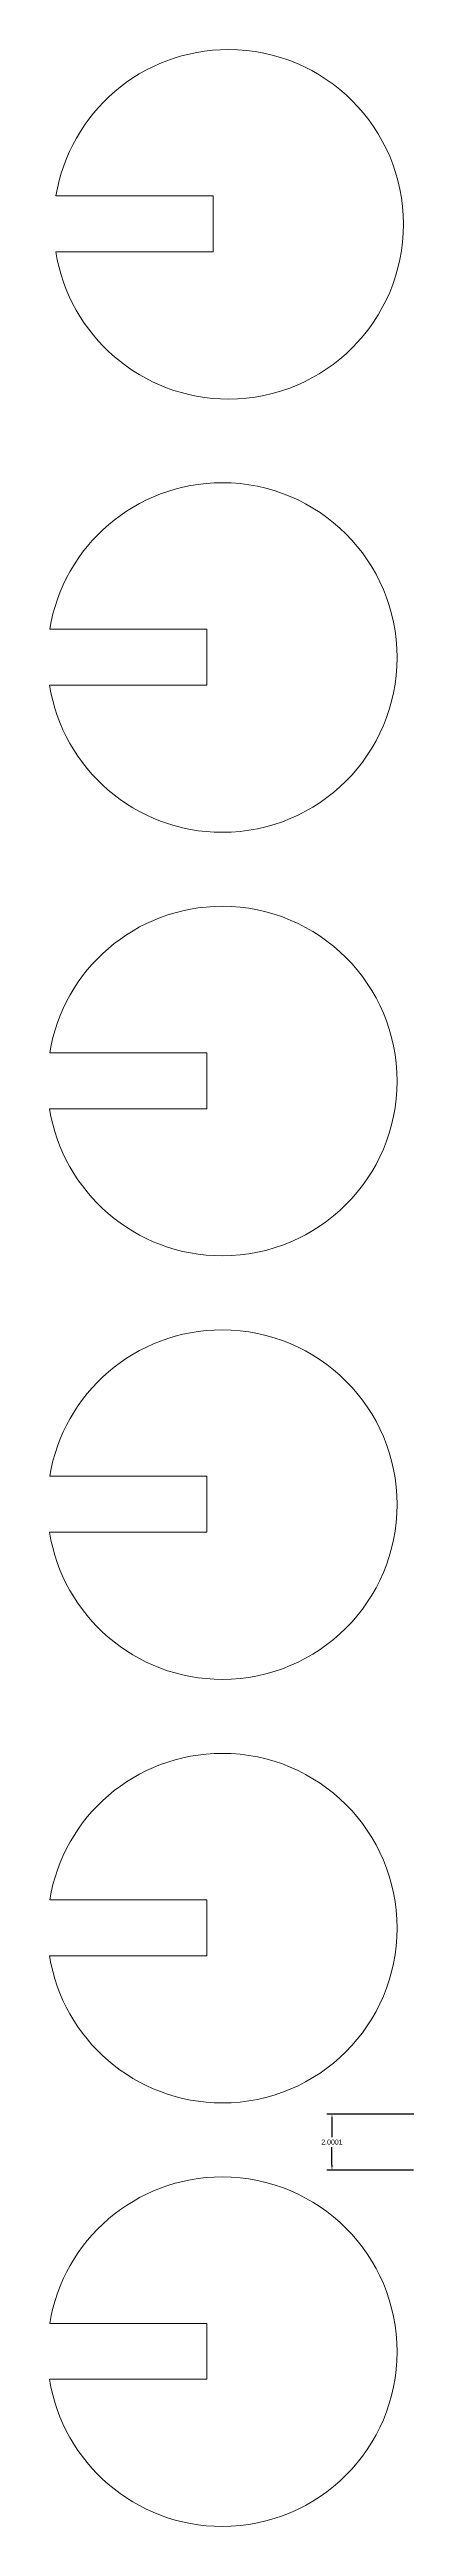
# Model space of a CAD drawing. Header units: centimetres. Extents: x -44 to 217, y -20 to 184.
# Drawn here: x 34.2 to 47.2, y -10.4 to 78.1 of the extents above; entities that cross this region are included whole.
import ezdxf

# ---------------------------------------------------------------- set-up
doc = ezdxf.new("R2010")
doc.units = ezdxf.units.CM
doc.header["$MEASUREMENT"] = 0
doc.layers.add('Layer 1', color=7, linetype='Continuous')
doc.dimstyles.get("Standard").update_dxf_attribs({"dimtxt": 0.18, "dimasz": 0.18, "dimexe": 0.18, "dimexo": 0.0625, "dimgap": 0.09, "dimtad": 0, "dimtih": 1, "dimtoh": 1, "dimdec": 4, "dimzin": 0, "dimdsep": 46, "dimtxsty": 'Standard', "dimcen": 0.09, "dimadec": 0, "dimazin": 0, "dimtfac": 1, "dimtdec": 4, "dimtofl": 0, "dimtmove": 0, "dimatfit": 3, "dimfxl": 1, "dimtolj": 1, "dimtzin": 0, "dimarcsym": 0})

# ---------------------------------------------------------------- blocks, each defined once
blk = doc.blocks.new('*D1')
at = {"color": 0, "lineweight": -2}
for p, q in [((47.161, 4.343), (44.063, 4.343)), ((44.243, 4.163), (44.243, 3.523)), ((44.243, 2.523), (44.243, 3.163)), ((47.157, 2.343), (44.063, 2.343))]:
    blk.add_line(p, q, dxfattribs=at)
at = {"color": 0}
for points in [[(44.213, 4.163), (44.273, 4.163), (44.243, 4.343)], [(44.213, 2.523), (44.273, 2.523), (44.243, 2.343)]]:
    blk.add_solid(points, dxfattribs=at)
at = {"layer": 'Defpoints', "color": 0}
for p in [(47.223, 4.343), (44.243, 2.343), (47.219, 2.343)]:
    blk.add_point(p, dxfattribs=at)
at = {"color": 0, "insert": (44.243, 3.343), "char_height": 0.18, "attachment_point": 5}
blk.add_mtext('\\A1;2.0001', dxfattribs=at)

msp = doc.modelspace()

# ---------------------------------------------------------------- linework, layer by layer
at = {"layer": 'Layer 1', "lineweight": 9}
for points in [[(34.38978, 72.86264), (34.8738, 75.82878), (37.44795, 78.09356), (40.55084, 78.09356), (40.55084, 78.09356), (43.99837, 78.09356), (46.79414, 75.29786), (46.79414, 71.85026), (46.79414, 71.85026), (46.79414, 68.40267), (43.99837, 65.60678), (40.55084, 65.60678)], [(34.16476, 57.38715), (34.64879, 60.35328), (37.22294, 62.61806), (40.32582, 62.61806), (40.32582, 62.61806), (43.77336, 62.61806), (46.56912, 59.82236), (46.56912, 56.37477), (46.56912, 56.37477), (46.56912, 52.92717), (43.77336, 50.13128), (40.32582, 50.13128)], [(34.16476, 42.25751), (34.64879, 45.22365), (37.22294, 47.48843), (40.32582, 47.48843), (40.32582, 47.48843), (43.77336, 47.48843), (46.56912, 44.69273), (46.56912, 41.24513), (46.56912, 41.24513), (46.56912, 37.79754), (43.77336, 35.00164), (40.32582, 35.00164)], [(34.16476, 27.12788), (34.64879, 30.09401), (37.22294, 32.3588), (40.32582, 32.3588), (40.32582, 32.3588), (43.77336, 32.3588), (46.56912, 29.56309), (46.56912, 26.1155), (46.56912, 26.1155), (46.56912, 22.6679), (43.77336, 19.87201), (40.32582, 19.87201)], [(34.16476, 11.99824), (34.64879, 14.96438), (37.22294, 17.22916), (40.32582, 17.22916), (40.32582, 17.22916), (43.77336, 17.22916), (46.56912, 14.43346), (46.56912, 10.98586), (46.56912, 10.98586), (46.56912, 7.53827), (43.77336, 4.74238), (40.32582, 4.74238)], [(34.16476, -3.13139), (34.64879, -0.16526), (37.22294, 2.09953), (40.32582, 2.09953), (40.32582, 2.09953), (43.77336, 2.09953), (46.56912, -0.69617), (46.56912, -4.14377), (46.56912, -4.14377), (46.56912, -7.59136), (43.77336, -10.38726), (40.32582, -10.38726)]]:
    msp.add_open_spline(points, degree=3, knots=[0.571428571, 0.571428571, 0.571428571, 0.571428571, 0.714285714, 0.714285714, 0.714285714, 0.714285714, 0.857142857, 0.857142857, 0.857142857, 0.857142857, 1, 1, 1, 1], dxfattribs=at)
for points in [[(40.00607, 72.86264), (40.00607, 72.86264), (34.38978, 72.86264), (34.38978, 72.86264)], [(40.00607, 70.86252), (40.00607, 70.86252), (40.00607, 72.86264), (40.00607, 72.86264)], [(40.55084, 65.60678), (37.43929, 65.60678), (34.85924, 67.88407), (34.38567, 70.86252)], [(34.38567, 70.86252), (34.38567, 70.86252), (40.00607, 70.86252), (40.00607, 70.86252)], [(39.78105, 57.38715), (39.78105, 57.38715), (34.16476, 57.38715), (34.16476, 57.38715)], [(39.78105, 55.38702), (39.78105, 55.38702), (39.78105, 57.38715), (39.78105, 57.38715)], [(40.32582, 50.13128), (37.21428, 50.13128), (34.63423, 52.40857), (34.16065, 55.38702)], [(34.16065, 55.38702), (34.16065, 55.38702), (39.78105, 55.38702), (39.78105, 55.38702)], [(39.78105, 42.25751), (39.78105, 42.25751), (34.16476, 42.25751), (34.16476, 42.25751)], [(39.78105, 40.25738), (39.78105, 40.25738), (39.78105, 42.25751), (39.78105, 42.25751)], [(40.32582, 35.00164), (37.21428, 35.00164), (34.63423, 37.27894), (34.16065, 40.25738)], [(34.16065, 40.25738), (34.16065, 40.25738), (39.78105, 40.25738), (39.78105, 40.25738)], [(39.78105, 27.12788), (39.78105, 27.12788), (34.16476, 27.12788), (34.16476, 27.12788)], [(39.78105, 25.12775), (39.78105, 25.12775), (39.78105, 27.12788), (39.78105, 27.12788)], [(40.32582, 19.87201), (37.21428, 19.87201), (34.63423, 22.1493), (34.16065, 25.12775)], [(34.16065, 25.12775), (34.16065, 25.12775), (39.78105, 25.12775), (39.78105, 25.12775)], [(39.78105, 11.99824), (39.78105, 11.99824), (34.16476, 11.99824), (34.16476, 11.99824)], [(39.78105, 9.99812), (39.78105, 9.99812), (39.78105, 11.99824), (39.78105, 11.99824)], [(40.32582, 4.74238), (37.21428, 4.74238), (34.63423, 7.01967), (34.16065, 9.99812)], [(34.16065, 9.99812), (34.16065, 9.99812), (39.78105, 9.99812), (39.78105, 9.99812)], [(39.78105, -3.13139), (39.78105, -3.13139), (34.16476, -3.13139), (34.16476, -3.13139)], [(39.78105, -5.13152), (39.78105, -5.13152), (39.78105, -3.13139), (39.78105, -3.13139)], [(40.32582, -10.38726), (37.21428, -10.38726), (34.63423, -8.10997), (34.16065, -5.13152)], [(34.16065, -5.13152), (34.16065, -5.13152), (39.78105, -5.13152), (39.78105, -5.13152)]]:
    msp.add_open_spline(points, degree=3, dxfattribs=at)

# ---------------------------------------------------------------- dimensions: what is measured, and where the dimension line sits
dim = msp.add_linear_dim(base=(44.24338, 2.34321), p1=(47.22313, 4.34334), p2=(47.21903, 2.34321), angle=90, dimstyle='Standard')
dim.commit()
dim.dimension.update_dxf_attribs({"geometry": '*D1', "text_midpoint": (44.24338, 3.34327)})

doc.saveas('drawing.dxf')
